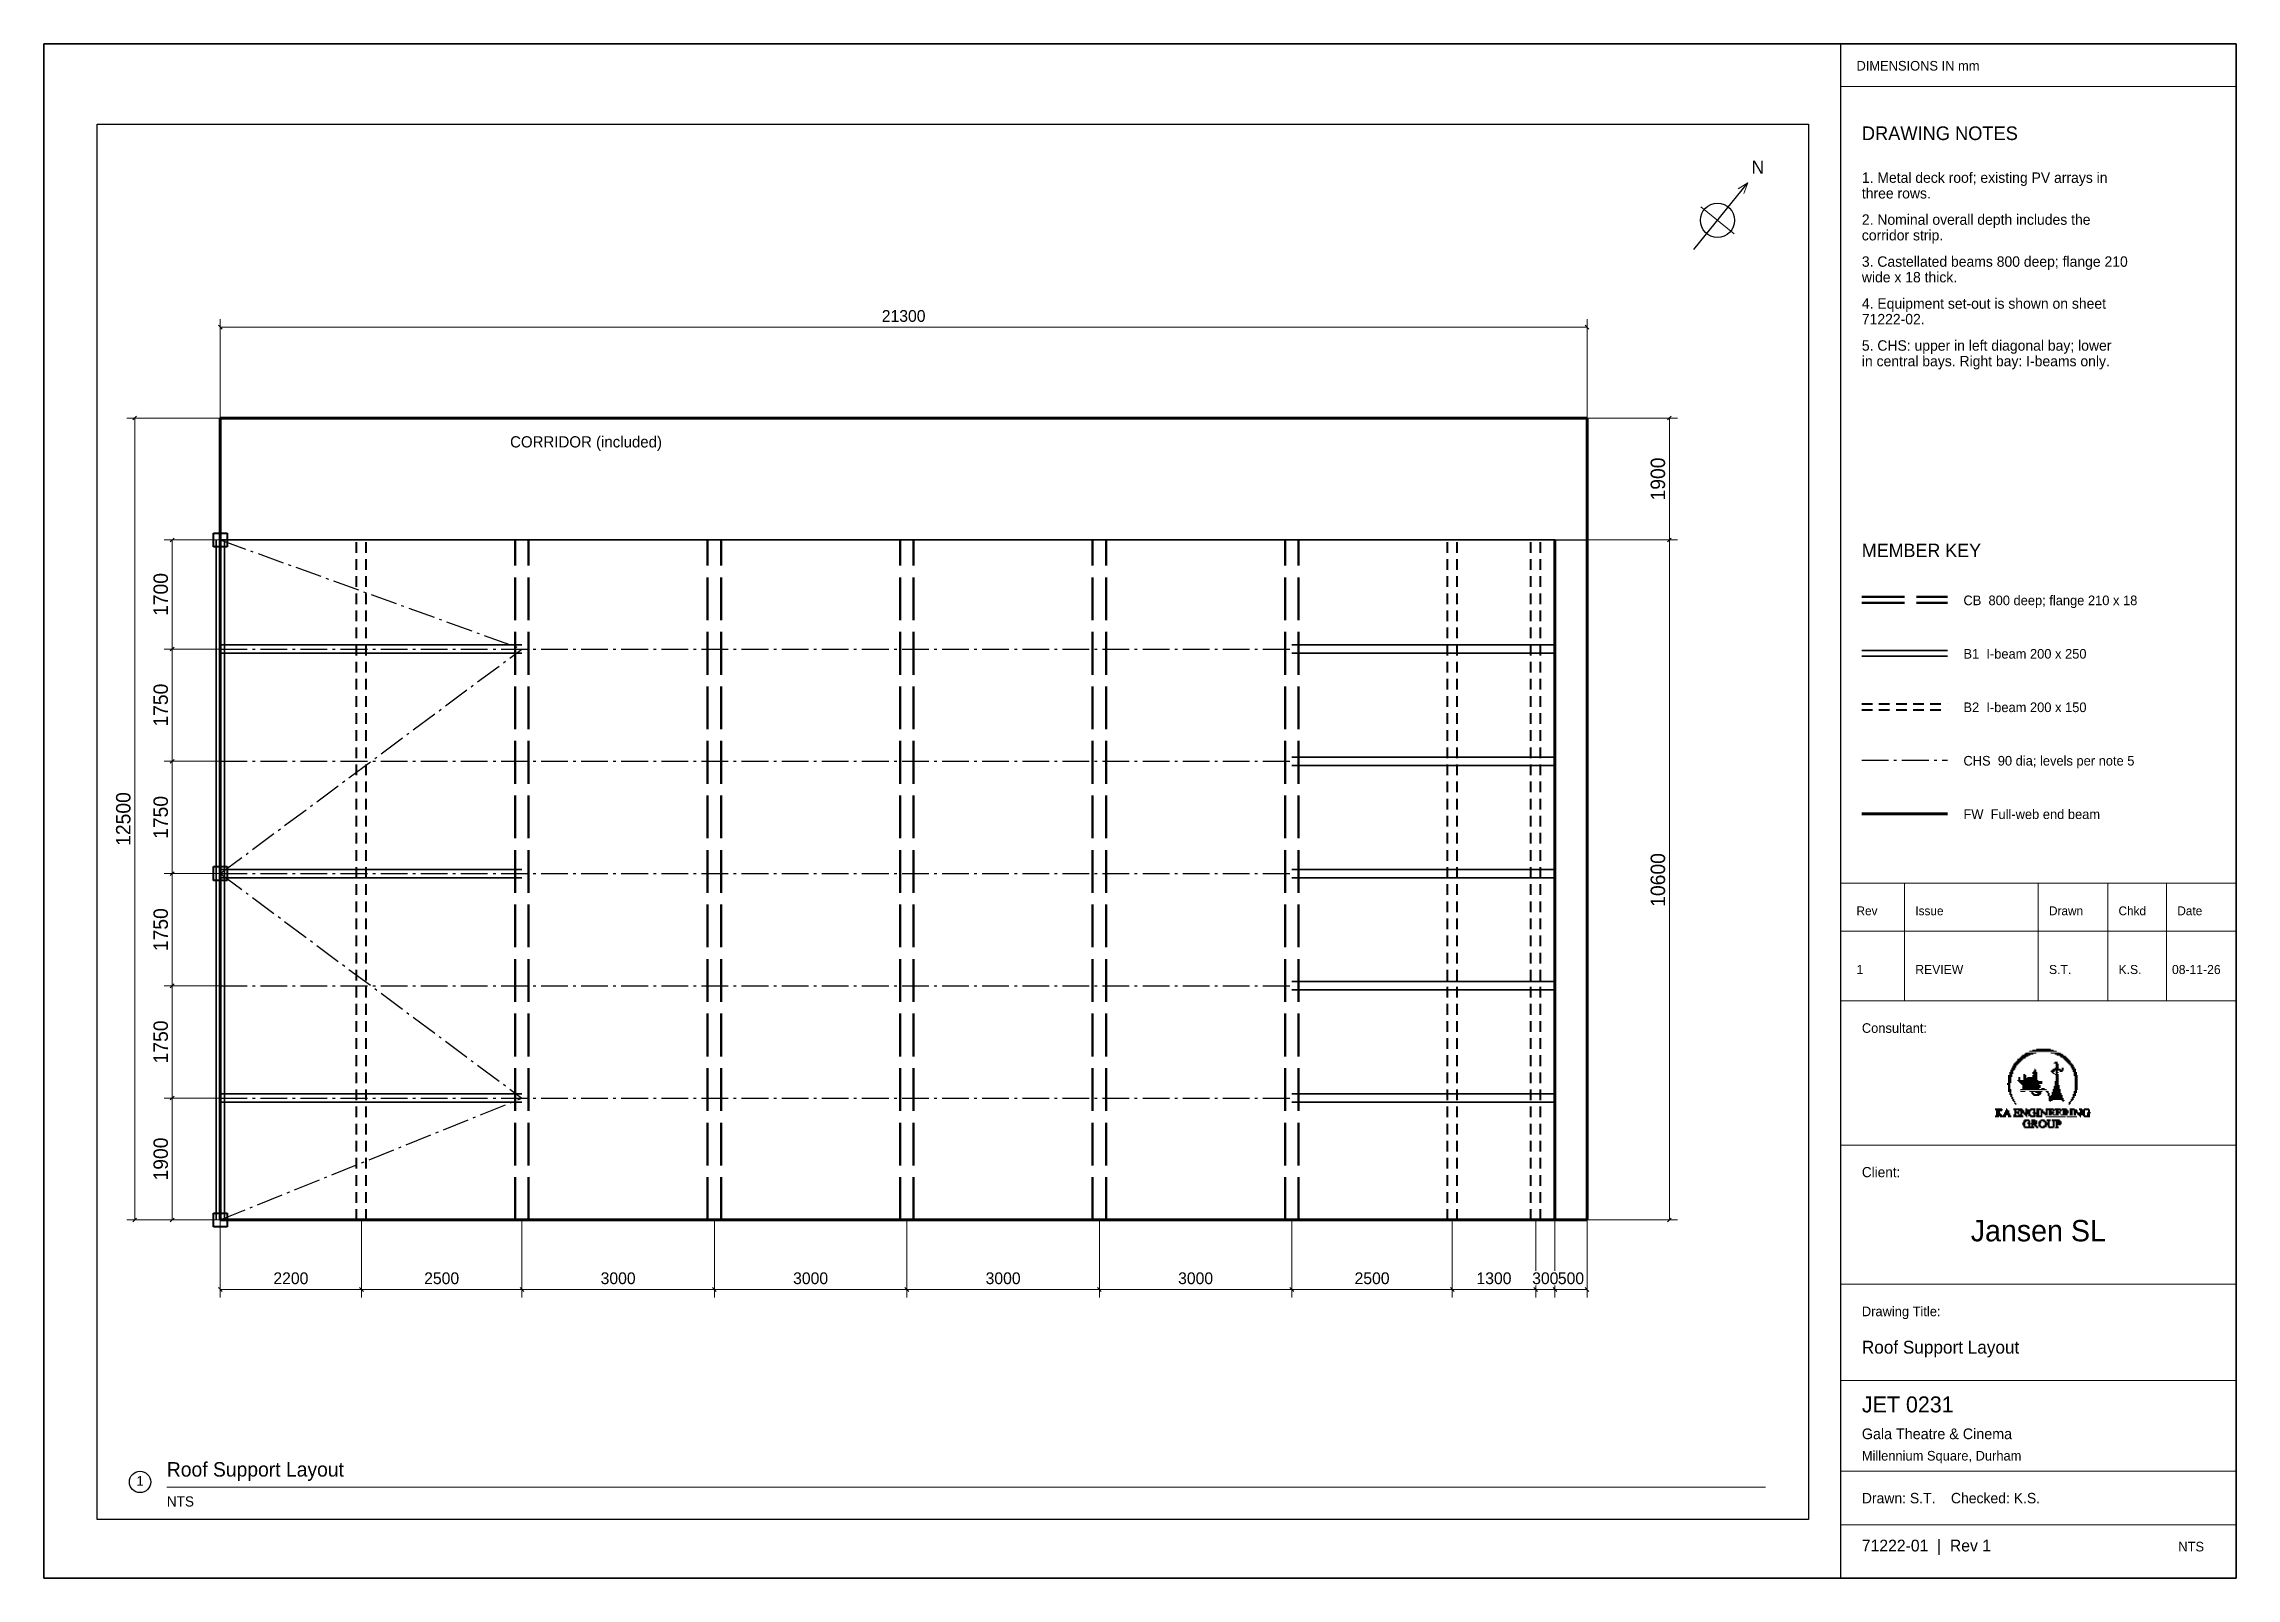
# Model space of a CAD drawing. Header units: millimetres. Extents: x 5 to 1315, y 5 to 292.
# Drawn here: x 5 to 415, y 5 to 292 of the extents above; entities that cross this region are included whole.
import ezdxf
from ezdxf.enums import TextEntityAlignment as Align

# ---------------------------------------------------------------- set-up
doc = ezdxf.new("R2010")
doc.units = ezdxf.units.MM
for name, pattern in [('B2_SHORT_DASH', [3.2, 2, -1.2]), ('CB_LONG_DASH', [10.2, 8, -2.2]), ('CHS_DASH_DOT', [7.5, 5, -1, 0.5, -1])]:
    doc.linetypes.add(name, pattern=pattern)
for name, color, linetype in [('B2_BEAMS', 7, 'Continuous'), ('CASTELLATED', 7, 'Continuous'), ('CHS_BRACES', 7, 'Continuous'), ('DIMENSIONS', 7, 'Continuous'), ('EXISTING', 7, 'Continuous'), ('FRAME', 7, 'Continuous'), ('FULL_WEB', 7, 'Continuous'), ('I_BEAMS', 7, 'Continuous'), ('REFERENCE', 7, 'Continuous'), ('TEXT', 7, 'Continuous')]:
    doc.layers.add(name, color=color, linetype=linetype)

# ---------------------------------------------------------------- blocks, each defined once
blk = doc.blocks.new('SHEET_01')
at = {"layer": 'B2_BEAMS', "color": 7, "linetype": 'B2_SHORT_DASH', "lineweight": 40}
for p, q in [((63.5, 72), (63.5, 199.2)), ((65.3, 72), (65.3, 199.2)), ((267.5, 72), (267.5, 199.2)), ((269.3, 72), (269.3, 199.2)), ((283.1, 72), (283.1, 199.2)), ((284.9, 72), (284.9, 199.2)), ((345, 168.55), (361, 168.55)), ((345, 167.45), (361, 167.45))]:
    blk.add_line(p, q, dxfattribs=at)
at = {"layer": 'CASTELLATED', "color": 7, "linetype": 'CB_LONG_DASH', "lineweight": 50}
for p, q in [((93.14, 72), (93.14, 199.2)), ((95.66, 72), (95.66, 199.2)), ((129.14, 72), (129.14, 199.2)), ((131.66, 72), (131.66, 199.2)), ((165.14, 72), (165.14, 199.2)), ((167.66, 72), (167.66, 199.2)), ((201.14, 72), (201.14, 199.2)), ((203.66, 72), (203.66, 199.2)), ((237.14, 72), (237.14, 199.2)), ((239.66, 72), (239.66, 199.2)), ((345, 188.55), (361, 188.55)), ((345, 187.45), (361, 187.45))]:
    blk.add_line(p, q, dxfattribs=at)
at = {"layer": 'CHS_BRACES', "color": 7, "linetype": 'CHS_DASH_DOT', "lineweight": 30}
for p, q in [((38, 199.2), (94.4, 178.8)), ((38, 178.8), (238.4, 178.8)), ((38, 136.8), (94.4, 178.8)), ((38, 157.8), (238.4, 157.8)), ((345, 158), (361, 158)), ((38, 136.8), (238.4, 136.8)), ((38, 136.8), (94.4, 94.8)), ((38, 115.8), (238.4, 115.8)), ((38, 94.8), (238.4, 94.8)), ((38, 72), (94.4, 94.8))]:
    blk.add_line(p, q, dxfattribs=at)
at = {"layer": 'DIMENSIONS', "color": 7, "linetype": 'Continuous', "lineweight": 13}
for p, q in [((37.65, 239.35), (38.35, 238.65)), ((38, 222), (38, 240.5)), ((38, 239), (293.6, 239)), ((293.25, 239.35), (293.95, 238.65)), ((293.6, 222), (293.6, 240.5)), ((38, 222), (20.5, 222)), ((21.65, 221.65), (22.35, 222.35)), ((22, 222), (22, 72)), ((293.6, 222), (310.5, 222)), ((308.65, 221.65), (309.35, 222.35)), ((309, 199.2), (309, 222)), ((38, 199.2), (27.5, 199.2)), ((28.65, 198.85), (29.35, 199.55)), ((29, 178.8), (29, 199.2)), ((293.6, 199.2), (310.5, 199.2)), ((293.6, 199.2), (310.5, 199.2)), ((308.65, 198.85), (309.35, 199.55)), ((308.65, 198.85), (309.35, 199.55)), ((309, 72), (309, 199.2)), ((38, 178.8), (27.5, 178.8)), ((38, 178.8), (27.5, 178.8)), ((28.65, 178.45), (29.35, 179.15)), ((28.65, 178.45), (29.35, 179.15)), ((29, 157.8), (29, 178.8)), ((38, 157.8), (27.5, 157.8)), ((38, 157.8), (27.5, 157.8)), ((28.65, 157.45), (29.35, 158.15)), ((28.65, 157.45), (29.35, 158.15)), ((29, 136.8), (29, 157.8)), ((38, 136.8), (27.5, 136.8)), ((38, 136.8), (27.5, 136.8)), ((28.65, 136.45), (29.35, 137.15)), ((28.65, 136.45), (29.35, 137.15)), ((29, 115.8), (29, 136.8)), ((38, 115.8), (27.5, 115.8)), ((38, 115.8), (27.5, 115.8)), ((28.65, 115.45), (29.35, 116.15)), ((28.65, 115.45), (29.35, 116.15)), ((29, 94.8), (29, 115.8)), ((38, 94.8), (27.5, 94.8)), ((38, 94.8), (27.5, 94.8)), ((28.65, 94.45), (29.35, 95.15)), ((28.65, 94.45), (29.35, 95.15)), ((29, 72), (29, 94.8)), ((38, 72), (20.5, 72)), ((21.65, 71.65), (22.35, 72.35)), ((38, 72), (27.5, 72)), ((28.65, 71.65), (29.35, 72.35)), ((38, 72), (38, 57.5)), ((64.4, 72), (64.4, 57.5)), ((64.4, 72), (64.4, 57.5)), ((94.4, 72), (94.4, 57.5)), ((94.4, 72), (94.4, 57.5)), ((130.4, 72), (130.4, 57.5)), ((130.4, 72), (130.4, 57.5)), ((166.4, 72), (166.4, 57.5)), ((166.4, 72), (166.4, 57.5)), ((202.4, 72), (202.4, 57.5)), ((202.4, 72), (202.4, 57.5)), ((238.4, 72), (238.4, 57.5)), ((238.4, 72), (238.4, 57.5)), ((268.4, 72), (268.4, 57.5)), ((268.4, 72), (268.4, 57.5)), ((284, 72), (284, 62.48)), ((284, 72), (284, 62.48)), ((287.6, 72), (287.6, 62.48)), ((287.6, 72), (287.6, 62.48)), ((293.6, 72), (310.5, 72)), ((293.6, 72), (293.6, 57.5)), ((308.65, 71.65), (309.35, 72.35)), ((37.65, 59.35), (38.35, 58.65)), ((38, 59), (64.4, 59)), ((64.05, 59.35), (64.75, 58.65)), ((64.05, 59.35), (64.75, 58.65)), ((64.4, 59), (94.4, 59)), ((94.05, 59.35), (94.75, 58.65)), ((94.05, 59.35), (94.75, 58.65)), ((94.4, 59), (130.4, 59)), ((130.05, 59.35), (130.75, 58.65)), ((130.05, 59.35), (130.75, 58.65)), ((130.4, 59), (166.4, 59)), ((166.05, 59.35), (166.75, 58.65)), ((166.05, 59.35), (166.75, 58.65)), ((166.4, 59), (202.4, 59)), ((202.05, 59.35), (202.75, 58.65)), ((202.05, 59.35), (202.75, 58.65)), ((202.4, 59), (238.4, 59)), ((238.05, 59.35), (238.75, 58.65)), ((238.05, 59.35), (238.75, 58.65)), ((238.4, 59), (268.4, 59)), ((268.05, 59.35), (268.75, 58.65)), ((268.05, 59.35), (268.75, 58.65)), ((268.4, 59), (284, 59)), ((283.65, 59.35), (284.35, 58.65)), ((283.65, 59.35), (284.35, 58.65)), ((284, 59.75), (284, 57.5)), ((284, 59.75), (284, 57.5)), ((284, 59), (287.6, 59)), ((287.25, 59.35), (287.95, 58.65)), ((287.25, 59.35), (287.95, 58.65)), ((287.6, 59.75), (287.6, 57.5)), ((287.6, 59.75), (287.6, 57.5)), ((287.6, 59), (293.6, 59)), ((293.25, 59.35), (293.95, 58.65))]:
    blk.add_line(p, q, dxfattribs=at)
at = {"layer": 'EXISTING', "color": 7, "linetype": 'Continuous', "lineweight": 70}
for p, q in [((293.6, 222), (38, 222)), ((38, 222), (38, 72)), ((293.6, 72), (293.6, 222)), ((38, 72), (293.6, 72))]:
    blk.add_line(p, q, dxfattribs=at)
at = {"layer": 'FRAME', "color": 7, "linetype": 'Continuous', "lineweight": 35}
for p, q in [((5, 292), (415, 292)), ((5, 5), (5, 292)), ((415, 292), (415, 5)), ((415, 5), (5, 5))]:
    blk.add_line(p, q, dxfattribs=at)
at = {"layer": 'FRAME', "color": 7, "linetype": 'Continuous', "lineweight": 30}
blk.add_line((341, 292), (341, 5), dxfattribs=at)
at = {"layer": 'FRAME', "color": 7, "linetype": 'Continuous', "lineweight": 18}
blk.add_line((341, 284), (415, 284), dxfattribs=at)
at = {"layer": 'FRAME', "color": 7, "linetype": 'Continuous', "lineweight": 25}
for p, q in [((15, 277), (335, 277)), ((15, 16), (15, 277)), ((335, 277), (335, 16)), ((313.59, 253.56), (323.66, 265.99)), ((335, 16), (15, 16))]:
    blk.add_line(p, q, dxfattribs=at)
at = {"layer": 'FRAME', "color": 7, "linetype": 'Continuous', "lineweight": 20}
for p, q in [((323.66, 265.99), (321.86, 264.88)), ((323.66, 265.99), (322.95, 264)), ((341, 135), (415, 135)), ((341, 126), (415, 126)), ((341, 113), (415, 113)), ((341, 86), (415, 86)), ((341, 60), (415, 60)), ((341, 42), (415, 42)), ((341, 25), (415, 25)), ((341, 15), (415, 15))]:
    blk.add_line(p, q, dxfattribs=at)
at = {"layer": 'FRAME', "color": 7, "linetype": 'Continuous', "lineweight": 15}
for p, q in [((314.89, 261.52), (321.11, 256.48)), ((353, 135), (353, 113)), ((378, 135), (378, 113)), ((391, 135), (391, 113)), ((402, 135), (402, 113)), ((28, 22), (327, 22))]:
    blk.add_line(p, q, dxfattribs=at)
at = {"layer": 'FRAME', "color": 7, "linetype": 'Continuous', "lineweight": 40}
for p, q in [((36.7, 200.5), (39.3, 200.5)), ((36.7, 197.9), (36.7, 200.5)), ((39.3, 197.9), (36.7, 197.9)), ((39.3, 200.5), (39.3, 197.9)), ((36.7, 138.1), (39.3, 138.1)), ((36.7, 135.5), (36.7, 138.1)), ((39.3, 135.5), (36.7, 135.5)), ((39.3, 138.1), (39.3, 135.5)), ((36.7, 73.3), (39.3, 73.3)), ((36.7, 70.7), (36.7, 73.3)), ((39.3, 70.7), (36.7, 70.7)), ((39.3, 73.3), (39.3, 70.7))]:
    blk.add_line(p, q, dxfattribs=at)
at = {"layer": 'FRAME'}
for centre, radius in [((318, 259), 3.2), ((23, 23), 2)]:
    blk.add_circle(centre, radius, dxfattribs=at)
at = {"layer": 'FRAME', "color": 7}
for points in [[(374.63, 102.54), (375.76, 102.54), (374.63, 102.36), (375.76, 102.36)], [(374.82, 102.73), (376.14, 102.73), (374.82, 102.54), (376.14, 102.54)], [(375.01, 102.92), (376.52, 102.92), (375.01, 102.73), (376.52, 102.73)], [(375.38, 103.11), (377.08, 103.11), (375.38, 102.92), (377.08, 102.92)], [(375.57, 103.3), (377.65, 103.3), (375.57, 103.11), (377.65, 103.11)], [(375.95, 103.49), (381.81, 103.49), (375.95, 103.3), (381.81, 103.3)], [(376.33, 103.68), (381.43, 103.68), (376.33, 103.49), (381.43, 103.49)], [(376.89, 103.87), (380.86, 103.87), (376.89, 103.68), (380.86, 103.68)], [(377.65, 104.06), (380.29, 104.06), (377.65, 103.87), (380.29, 103.87)], [(380.29, 103.3), (382.18, 103.3), (380.29, 103.11), (382.18, 103.11)], [(381.05, 103.11), (382.56, 103.11), (381.05, 102.92), (382.56, 102.92)], [(381.43, 102.92), (382.75, 102.92), (381.43, 102.73), (382.75, 102.73)], [(381.99, 102.73), (383.13, 102.73), (381.99, 102.54), (383.13, 102.54)], [(382.18, 102.54), (383.32, 102.54), (382.18, 102.36), (383.32, 102.36)], [(372.36, 99.14), (373.12, 99.14), (372.36, 98.96), (373.12, 98.96)], [(372.36, 98.96), (373.12, 98.96), (372.36, 98.77), (373.12, 98.77)], [(372.36, 98.77), (372.93, 98.77), (372.36, 98.58), (372.93, 98.58)], [(372.36, 98.58), (372.93, 98.58), (372.36, 98.39), (372.93, 98.39)], [(372.55, 99.71), (373.31, 99.71), (372.55, 99.52), (373.31, 99.52)], [(372.55, 99.52), (373.31, 99.52), (372.55, 99.33), (373.31, 99.33)], [(372.55, 99.33), (373.12, 99.33), (372.55, 99.14), (373.12, 99.14)], [(372.74, 100.09), (373.49, 100.09), (372.74, 99.9), (373.49, 99.9)], [(372.74, 99.9), (373.31, 99.9), (372.74, 99.71), (373.31, 99.71)], [(372.93, 100.47), (373.68, 100.47), (372.93, 100.28), (373.68, 100.28)], [(372.93, 100.28), (373.68, 100.28), (372.93, 100.09), (373.68, 100.09)], [(373.12, 100.84), (373.87, 100.84), (373.12, 100.66), (373.87, 100.66)], [(373.12, 100.66), (373.87, 100.66), (373.12, 100.47), (373.87, 100.47)], [(373.31, 101.22), (374.25, 101.22), (373.31, 101.03), (374.25, 101.03)], [(373.31, 101.03), (374.06, 101.03), (373.31, 100.84), (374.06, 100.84)], [(373.49, 101.41), (374.44, 101.41), (373.49, 101.22), (374.44, 101.22)], [(373.68, 101.6), (374.63, 101.6), (373.68, 101.41), (374.63, 101.41)], [(373.87, 101.79), (374.82, 101.79), (373.87, 101.6), (374.82, 101.6)], [(374.06, 102.17), (375.19, 102.17), (374.06, 101.98), (375.19, 101.98)], [(374.06, 101.98), (375.01, 101.98), (374.06, 101.79), (375.01, 101.79)], [(374.25, 98.77), (374.63, 98.77), (374.25, 98.58), (374.63, 98.58)], [(374.25, 98.58), (374.63, 98.58), (374.25, 98.39), (374.63, 98.39)], [(374.44, 102.36), (375.57, 102.36), (374.44, 102.17), (375.57, 102.17)], [(375.19, 99.33), (375.57, 99.33), (375.19, 99.14), (375.57, 99.14)], [(375.19, 99.14), (375.76, 99.14), (375.19, 98.96), (375.76, 98.96)], [(375.19, 98.96), (375.76, 98.96), (375.19, 98.77), (375.76, 98.77)], [(375.19, 98.77), (375.76, 98.77), (375.19, 98.58), (375.76, 98.58)], [(375.19, 98.58), (377.84, 98.58), (375.19, 98.39), (377.84, 98.39)], [(375.95, 98.77), (377.84, 98.77), (375.95, 98.58), (377.84, 98.58)], [(376.89, 99.71), (377.84, 99.71), (376.89, 99.52), (377.84, 99.52)], [(376.89, 99.52), (377.84, 99.52), (376.89, 99.33), (377.84, 99.33)], [(376.89, 99.14), (377.84, 99.14), (376.89, 98.96), (377.84, 98.96)], [(376.89, 98.96), (377.84, 98.96), (376.89, 98.77), (377.84, 98.77)], [(377.08, 99.9), (377.65, 99.9), (377.08, 99.71), (377.65, 99.71)], [(377.08, 99.33), (377.84, 99.33), (377.08, 99.14), (377.84, 99.14)], [(377.27, 100.28), (377.46, 100.28), (377.27, 100.09), (377.46, 100.09)], [(377.27, 100.09), (377.65, 100.09), (377.27, 99.9), (377.65, 99.9)], [(380.29, 99.9), (381.05, 99.9), (380.29, 99.71), (381.05, 99.71)], [(380.48, 100.09), (382.75, 100.09), (380.48, 99.9), (382.75, 99.9)], [(380.48, 99.71), (380.86, 99.71), (380.48, 99.52), (380.86, 99.52)], [(380.67, 100.28), (382.18, 100.28), (380.67, 100.09), (382.18, 100.09)], [(380.67, 99.52), (381.05, 99.52), (380.67, 99.33), (381.05, 99.33)], [(380.86, 101.41), (381.62, 101.41), (380.86, 101.22), (381.62, 101.22)], [(381.05, 101.6), (381.62, 101.6), (381.05, 101.41), (381.62, 101.41)], [(381.05, 100.47), (381.81, 100.47), (381.05, 100.28), (381.81, 100.28)], [(381.05, 99.33), (381.81, 99.33), (381.05, 99.14), (381.81, 99.14)], [(381.24, 101.22), (381.81, 101.22), (381.24, 101.03), (381.81, 101.03)], [(381.24, 101.03), (381.81, 101.03), (381.24, 100.84), (381.81, 100.84)], [(381.24, 100.84), (381.81, 100.84), (381.24, 100.66), (381.81, 100.66)], [(381.24, 100.66), (381.81, 100.66), (381.24, 100.47), (381.81, 100.47)], [(381.24, 99.9), (381.62, 99.9), (381.24, 99.71), (381.62, 99.71)], [(381.24, 99.71), (381.81, 99.71), (381.24, 99.52), (381.81, 99.52)], [(381.24, 99.52), (381.62, 99.52), (381.24, 99.33), (381.62, 99.33)], [(381.24, 99.14), (381.81, 99.14), (381.24, 98.96), (381.81, 98.96)], [(381.24, 98.96), (381.81, 98.96), (381.24, 98.77), (381.81, 98.77)], [(381.24, 98.77), (381.81, 98.77), (381.24, 98.58), (381.81, 98.58)], [(381.24, 98.58), (381.81, 98.58), (381.24, 98.39), (381.81, 98.39)], [(381.99, 99.9), (382.56, 99.9), (381.99, 99.71), (382.56, 99.71)], [(382.37, 100.47), (382.75, 100.47), (382.37, 100.28), (382.75, 100.28)], [(382.37, 100.28), (382.75, 100.28), (382.37, 100.09), (382.75, 100.09)], [(382.56, 102.36), (383.51, 102.36), (382.56, 102.17), (383.51, 102.17)], [(382.75, 102.17), (383.69, 102.17), (382.75, 101.98), (383.69, 101.98)], [(382.94, 101.98), (383.88, 101.98), (382.94, 101.79), (383.88, 101.79)], [(383.13, 101.79), (384.07, 101.79), (383.13, 101.6), (384.07, 101.6)], [(383.32, 101.6), (384.07, 101.6), (383.32, 101.41), (384.07, 101.41)], [(383.51, 101.41), (384.26, 101.41), (383.51, 101.22), (384.26, 101.22)], [(383.69, 101.22), (384.45, 101.22), (383.69, 101.03), (384.45, 101.03)], [(383.88, 101.03), (384.64, 101.03), (383.88, 100.84), (384.64, 100.84)], [(384.07, 100.84), (384.64, 100.84), (384.07, 100.66), (384.64, 100.66)], [(384.07, 100.66), (384.83, 100.66), (384.07, 100.47), (384.83, 100.47)], [(384.26, 100.47), (384.83, 100.47), (384.26, 100.28), (384.83, 100.28)], [(384.26, 100.28), (385.02, 100.28), (384.26, 100.09), (385.02, 100.09)], [(384.45, 100.09), (385.02, 100.09), (384.45, 99.9), (385.02, 99.9)], [(384.45, 99.9), (385.02, 99.9), (384.45, 99.71), (385.02, 99.71)], [(384.64, 99.71), (385.21, 99.71), (384.64, 99.52), (385.21, 99.52)], [(384.64, 99.52), (385.21, 99.52), (384.64, 99.33), (385.21, 99.33)], [(384.64, 99.33), (385.21, 99.33), (384.64, 99.14), (385.21, 99.14)], [(384.64, 99.14), (385.39, 99.14), (384.64, 98.96), (385.39, 98.96)], [(384.83, 98.96), (385.39, 98.96), (384.83, 98.77), (385.39, 98.77)], [(384.83, 98.77), (385.39, 98.77), (384.83, 98.58), (385.39, 98.58)], [(384.83, 98.58), (385.39, 98.58), (384.83, 98.39), (385.39, 98.39)], [(372.17, 97.63), (372.74, 97.63), (372.17, 97.44), (372.74, 97.44)], [(372.17, 97.44), (372.74, 97.44), (372.17, 97.26), (372.74, 97.26)], [(372.36, 98.39), (372.93, 98.39), (372.36, 98.2), (372.93, 98.2)], [(372.36, 98.2), (372.93, 98.2), (372.36, 98.01), (372.93, 98.01)], [(372.36, 98.01), (372.93, 98.01), (372.36, 97.82), (372.93, 97.82)], [(372.36, 97.82), (372.93, 97.82), (372.36, 97.63), (372.93, 97.63)], [(372.36, 97.26), (372.74, 97.26), (372.36, 97.07), (372.74, 97.07)], [(372.36, 97.07), (372.74, 97.07), (372.36, 96.88), (372.74, 96.88)], [(372.36, 96.88), (372.74, 96.88), (372.36, 96.69), (372.74, 96.69)], [(372.36, 96.69), (372.74, 96.69), (372.36, 96.5), (372.74, 96.5)], [(372.36, 96.5), (372.93, 96.5), (372.36, 96.31), (372.93, 96.31)], [(372.36, 96.31), (372.93, 96.31), (372.36, 96.12), (372.93, 96.12)], [(372.36, 96.12), (372.93, 96.12), (372.36, 95.93), (372.93, 95.93)], [(372.55, 95.93), (372.93, 95.93), (372.55, 95.74), (372.93, 95.74)], [(372.55, 95.74), (372.93, 95.74), (372.55, 95.56), (372.93, 95.56)], [(372.55, 95.56), (373.12, 95.56), (372.55, 95.37), (373.12, 95.37)], [(372.74, 95.37), (373.12, 95.37), (372.74, 95.18), (373.12, 95.18)], [(372.74, 95.18), (373.12, 95.18), (372.74, 94.99), (373.12, 94.99)], [(372.93, 94.99), (373.31, 94.99), (372.93, 94.8), (373.31, 94.8)], [(372.93, 94.8), (373.31, 94.8), (372.93, 94.61), (373.31, 94.61)], [(373.12, 94.61), (373.49, 94.61), (373.12, 94.42), (373.49, 94.42)], [(373.12, 94.42), (373.49, 94.42), (373.12, 94.23), (373.49, 94.23)], [(374.06, 98.2), (378.03, 98.2), (374.06, 98.01), (378.03, 98.01)], [(374.25, 98.39), (374.63, 98.39), (374.25, 98.2), (374.63, 98.2)], [(374.25, 98.01), (378.78, 98.01), (374.25, 97.82), (378.78, 97.82)], [(374.44, 97.82), (378.78, 97.82), (374.44, 97.63), (378.78, 97.63)], [(374.44, 96.31), (379.73, 96.31), (374.44, 96.12), (379.73, 96.12)], [(374.63, 97.63), (378.78, 97.63), (374.63, 97.44), (378.78, 97.44)], [(374.63, 96.5), (379.54, 96.5), (374.63, 96.31), (379.54, 96.31)], [(374.63, 96.12), (375.57, 96.12), (374.63, 95.93), (375.57, 95.93)], [(374.82, 97.44), (378.22, 97.44), (374.82, 97.26), (378.22, 97.26)], [(375.01, 97.26), (378.41, 97.26), (375.01, 97.07), (378.41, 97.07)], [(375.01, 97.07), (378.41, 97.07), (375.01, 96.88), (378.41, 96.88)], [(375.01, 96.88), (378.41, 96.88), (375.01, 96.69), (378.41, 96.69)], [(375.01, 96.69), (378.22, 96.69), (375.01, 96.5), (378.22, 96.5)], [(375.19, 98.39), (377.84, 98.39), (375.19, 98.2), (377.84, 98.2)], [(376.33, 96.12), (378.78, 96.12), (376.33, 95.93), (378.78, 95.93)], [(376.71, 95.93), (377.08, 95.93), (376.71, 95.74), (377.08, 95.74)], [(376.71, 95.74), (377.27, 95.74), (376.71, 95.56), (377.27, 95.56)], [(376.89, 95.56), (378.41, 95.56), (376.89, 95.37), (378.41, 95.37)], [(377.08, 95.37), (378.22, 95.37), (377.08, 95.18), (378.22, 95.18)], [(377.46, 95.93), (378.59, 95.93), (377.46, 95.74), (378.59, 95.74)], [(377.84, 95.74), (378.59, 95.74), (377.84, 95.56), (378.59, 95.56)], [(378.59, 96.69), (379.16, 96.69), (378.59, 96.5), (379.16, 96.5)], [(379.35, 96.12), (379.92, 96.12), (379.35, 95.93), (379.92, 95.93)], [(379.54, 95.93), (379.92, 95.93), (379.54, 95.74), (379.92, 95.74)], [(379.73, 95.74), (380.11, 95.74), (379.73, 95.56), (380.11, 95.56)], [(379.73, 95.56), (380.11, 95.56), (379.73, 95.37), (380.11, 95.37)], [(379.73, 95.37), (380.11, 95.37), (379.73, 95.18), (380.11, 95.18)], [(379.92, 95.18), (382.56, 95.18), (379.92, 94.99), (382.56, 94.99)], [(379.92, 94.99), (382.56, 94.99), (379.92, 94.8), (382.56, 94.8)], [(379.92, 94.8), (382.75, 94.8), (379.92, 94.61), (382.75, 94.61)], [(379.92, 94.61), (382.75, 94.61), (379.92, 94.42), (382.75, 94.42)], [(379.92, 94.42), (380.67, 94.42), (379.92, 94.23), (380.67, 94.23)], [(380.29, 95.37), (382.56, 95.37), (380.29, 95.18), (382.56, 95.18)], [(380.48, 95.93), (382.18, 95.93), (380.48, 95.74), (382.18, 95.74)], [(380.48, 95.74), (382.37, 95.74), (380.48, 95.56), (382.37, 95.56)], [(380.48, 95.56), (382.37, 95.56), (380.48, 95.37), (382.37, 95.37)], [(380.67, 96.5), (382.18, 96.5), (380.67, 96.31), (382.18, 96.31)], [(380.67, 96.31), (382.18, 96.31), (380.67, 96.12), (382.18, 96.12)], [(380.67, 96.12), (382.18, 96.12), (380.67, 95.93), (382.18, 95.93)], [(380.86, 97.07), (381.99, 97.07), (380.86, 96.88), (381.99, 96.88)], [(380.86, 96.88), (381.99, 96.88), (380.86, 96.69), (381.99, 96.69)], [(380.86, 96.69), (381.99, 96.69), (380.86, 96.5), (381.99, 96.5)], [(381.05, 98.01), (381.81, 98.01), (381.05, 97.82), (381.81, 97.82)], [(381.05, 97.82), (381.81, 97.82), (381.05, 97.63), (381.81, 97.63)], [(381.05, 97.63), (381.81, 97.63), (381.05, 97.44), (381.81, 97.44)], [(381.05, 97.44), (381.81, 97.44), (381.05, 97.26), (381.81, 97.26)], [(381.05, 97.26), (381.99, 97.26), (381.05, 97.07), (381.99, 97.07)], [(381.24, 98.39), (381.81, 98.39), (381.24, 98.2), (381.81, 98.2)], [(381.24, 98.2), (381.81, 98.2), (381.24, 98.01), (381.81, 98.01)], [(382.37, 94.42), (382.94, 94.42), (382.37, 94.23), (382.94, 94.23)], [(384.07, 94.61), (384.64, 94.61), (384.07, 94.42), (384.64, 94.42)], [(384.07, 94.42), (384.45, 94.42), (384.07, 94.23), (384.45, 94.23)], [(384.26, 94.99), (384.83, 94.99), (384.26, 94.8), (384.83, 94.8)], [(384.26, 94.8), (384.64, 94.8), (384.26, 94.61), (384.64, 94.61)], [(384.45, 95.56), (385.02, 95.56), (384.45, 95.37), (385.02, 95.37)], [(384.45, 95.37), (385.02, 95.37), (384.45, 95.18), (385.02, 95.18)], [(384.45, 95.18), (384.83, 95.18), (384.45, 94.99), (384.83, 94.99)], [(384.64, 96.12), (385.21, 96.12), (384.64, 95.93), (385.21, 95.93)], [(384.64, 95.93), (385.21, 95.93), (384.64, 95.74), (385.21, 95.74)], [(384.64, 95.74), (385.02, 95.74), (384.64, 95.56), (385.02, 95.56)], [(384.83, 98.39), (385.39, 98.39), (384.83, 98.2), (385.39, 98.2)], [(384.83, 98.2), (385.39, 98.2), (384.83, 98.01), (385.39, 98.01)], [(384.83, 98.01), (385.39, 98.01), (384.83, 97.82), (385.39, 97.82)], [(384.83, 97.82), (385.39, 97.82), (384.83, 97.63), (385.39, 97.63)], [(384.83, 97.63), (385.39, 97.63), (384.83, 97.44), (385.39, 97.44)], [(384.83, 97.44), (385.39, 97.44), (384.83, 97.26), (385.39, 97.26)], [(384.83, 97.26), (385.39, 97.26), (384.83, 97.07), (385.39, 97.07)], [(384.83, 97.07), (385.39, 97.07), (384.83, 96.88), (385.39, 96.88)], [(384.83, 96.88), (385.39, 96.88), (384.83, 96.69), (385.39, 96.69)], [(384.83, 96.69), (385.39, 96.69), (384.83, 96.5), (385.39, 96.5)], [(384.83, 96.5), (385.39, 96.5), (384.83, 96.31), (385.39, 96.31)], [(384.83, 96.31), (385.21, 96.31), (384.83, 96.12), (385.21, 96.12)], [(369.91, 92.91), (371.23, 92.91), (369.91, 92.72), (371.23, 92.72)], [(369.91, 92.72), (371.42, 92.72), (369.91, 92.53), (371.42, 92.53)], [(369.91, 91.59), (371.98, 91.59), (369.91, 91.4), (371.98, 91.4)], [(369.91, 91.4), (370.66, 91.4), (369.91, 91.21), (370.66, 91.21)], [(370.09, 92.53), (371.23, 92.53), (370.09, 92.34), (371.23, 92.34)], [(370.09, 92.34), (370.85, 92.34), (370.09, 92.16), (370.85, 92.16)], [(370.09, 92.16), (370.85, 92.16), (370.09, 91.97), (370.85, 91.97)], [(370.09, 91.97), (371.04, 91.97), (370.09, 91.78), (371.04, 91.78)], [(370.09, 91.78), (371.23, 91.78), (370.09, 91.59), (371.23, 91.59)], [(370.85, 91.4), (371.98, 91.4), (370.85, 91.21), (371.98, 91.21)], [(371.42, 91.78), (372.74, 91.78), (371.42, 91.59), (372.74, 91.59)], [(371.61, 92.16), (372.55, 92.16), (371.61, 91.97), (372.55, 91.97)], [(371.61, 91.97), (372.74, 91.97), (371.61, 91.78), (372.74, 91.78)], [(371.79, 92.53), (372.55, 92.53), (371.79, 92.34), (372.55, 92.34)], [(371.79, 92.34), (372.55, 92.34), (371.79, 92.16), (372.55, 92.16)], [(371.98, 92.91), (372.17, 92.91), (371.98, 92.72), (372.17, 92.72)], [(371.98, 92.72), (372.36, 92.72), (371.98, 92.53), (372.36, 92.53)], [(372.36, 91.59), (372.93, 91.59), (372.36, 91.4), (372.93, 91.4)], [(372.36, 91.4), (372.93, 91.4), (372.36, 91.21), (372.93, 91.21)], [(373.31, 94.23), (373.68, 94.23), (373.31, 94.04), (373.68, 94.04)], [(373.31, 92.91), (375.01, 92.91), (373.31, 92.72), (375.01, 92.72)], [(373.31, 92.72), (375.19, 92.72), (373.31, 92.53), (375.19, 92.53)], [(373.31, 91.78), (373.87, 91.78), (373.31, 91.59), (373.87, 91.59)], [(373.31, 91.59), (375.19, 91.59), (373.31, 91.4), (375.19, 91.4)], [(373.31, 91.4), (375.19, 91.4), (373.31, 91.21), (375.19, 91.21)], [(373.49, 94.04), (373.68, 94.04), (373.49, 93.86), (373.68, 93.86)], [(373.49, 93.86), (373.87, 93.86), (373.49, 93.67), (373.87, 93.67)], [(373.49, 92.53), (373.87, 92.53), (373.49, 92.34), (373.87, 92.34)], [(373.49, 92.34), (374.44, 92.34), (373.49, 92.16), (374.44, 92.16)], [(373.49, 92.16), (374.44, 92.16), (373.49, 91.97), (374.44, 91.97)], [(373.49, 91.97), (373.87, 91.97), (373.49, 91.78), (373.87, 91.78)], [(373.68, 93.67), (373.87, 93.67), (373.68, 93.48), (373.87, 93.48)], [(374.06, 91.97), (374.44, 91.97), (374.06, 91.78), (374.44, 91.78)], [(374.25, 92.53), (375.38, 92.53), (374.25, 92.34), (375.38, 92.34)], [(374.25, 91.78), (375.01, 91.78), (374.25, 91.59), (375.01, 91.59)], [(374.63, 92.34), (375.38, 92.34), (374.63, 92.16), (375.38, 92.16)], [(374.63, 92.16), (376.52, 92.16), (374.63, 91.97), (376.52, 91.97)], [(374.63, 91.97), (375.01, 91.97), (374.63, 91.78), (375.01, 91.78)], [(375.01, 90.27), (375.57, 90.27), (375.01, 90.08), (375.57, 90.08)], [(375.19, 91.97), (376.52, 91.97), (375.19, 91.78), (376.52, 91.78)], [(375.19, 90.64), (376.52, 90.64), (375.19, 90.46), (376.52, 90.46)], [(375.19, 90.46), (375.76, 90.46), (375.19, 90.27), (375.76, 90.27)], [(375.38, 91.78), (375.95, 91.78), (375.38, 91.59), (375.95, 91.59)], [(375.38, 90.83), (376.33, 90.83), (375.38, 90.64), (376.33, 90.64)], [(375.57, 92.91), (375.95, 92.91), (375.57, 92.72), (375.95, 92.72)], [(375.57, 92.72), (377.46, 92.72), (375.57, 92.53), (377.46, 92.53)], [(375.57, 92.53), (376.71, 92.53), (375.57, 92.34), (376.71, 92.34)], [(375.57, 92.34), (376.52, 92.34), (375.57, 92.16), (376.52, 92.16)], [(375.57, 91.59), (375.95, 91.59), (375.57, 91.4), (375.95, 91.4)], [(375.76, 91.4), (375.95, 91.4), (375.76, 91.21), (375.95, 91.21)], [(375.95, 90.27), (376.52, 90.27), (375.95, 90.08), (376.52, 90.08)], [(376.14, 91.78), (376.71, 91.78), (376.14, 91.59), (376.71, 91.59)], [(376.14, 91.59), (378.78, 91.59), (376.14, 91.4), (378.78, 91.4)], [(376.14, 90.46), (376.52, 90.46), (376.14, 90.27), (376.52, 90.27)], [(376.52, 92.91), (377.46, 92.91), (376.52, 92.72), (377.46, 92.72)], [(376.52, 91.4), (377.46, 91.4), (376.52, 91.21), (377.46, 91.21)], [(376.71, 90.83), (377.46, 90.83), (376.71, 90.64), (377.46, 90.64)], [(376.71, 90.64), (377.84, 90.64), (376.71, 90.46), (377.84, 90.46)], [(376.71, 90.46), (377.84, 90.46), (376.71, 90.27), (377.84, 90.27)], [(376.71, 90.27), (377.84, 90.27), (376.71, 90.08), (377.84, 90.08)], [(376.89, 92.16), (378.22, 92.16), (376.89, 91.97), (378.22, 91.97)], [(377.08, 92.53), (377.46, 92.53), (377.08, 92.34), (377.46, 92.34)], [(377.08, 92.34), (377.46, 92.34), (377.08, 92.16), (377.46, 92.16)], [(377.08, 91.97), (378.22, 91.97), (377.08, 91.78), (378.22, 91.78)], [(377.08, 91.78), (377.46, 91.78), (377.08, 91.59), (377.46, 91.59)], [(377.65, 92.91), (378.59, 92.91), (377.65, 92.72), (378.59, 92.72)], [(377.65, 92.72), (378.97, 92.72), (377.65, 92.53), (378.97, 92.53)], [(377.65, 92.53), (378.22, 92.53), (377.65, 92.34), (378.22, 92.34)], [(377.65, 92.34), (378.22, 92.34), (377.65, 92.16), (378.22, 92.16)], [(377.65, 91.78), (378.22, 91.78), (377.65, 91.59), (378.22, 91.59)], [(377.65, 91.4), (378.78, 91.4), (377.65, 91.21), (378.78, 91.21)], [(378.03, 90.46), (378.59, 90.46), (378.03, 90.27), (378.59, 90.27)], [(378.03, 90.27), (378.59, 90.27), (378.03, 90.08), (378.59, 90.08)], [(378.22, 90.64), (379.35, 90.64), (378.22, 90.46), (379.35, 90.46)], [(378.41, 92.53), (378.97, 92.53), (378.41, 92.34), (378.97, 92.34)], [(378.41, 92.34), (379.16, 92.34), (378.41, 92.16), (379.16, 92.16)], [(378.41, 92.16), (379.73, 92.16), (378.41, 91.97), (379.73, 91.97)], [(378.41, 91.97), (378.78, 91.97), (378.41, 91.78), (378.78, 91.78)], [(378.41, 91.78), (378.78, 91.78), (378.41, 91.59), (378.78, 91.59)], [(378.41, 90.83), (379.16, 90.83), (378.41, 90.64), (379.16, 90.64)], [(378.97, 91.97), (379.73, 91.97), (378.97, 91.78), (379.73, 91.78)], [(378.97, 90.46), (379.54, 90.46), (378.97, 90.27), (379.54, 90.27)], [(379.16, 91.78), (379.73, 91.78), (379.16, 91.59), (379.73, 91.59)], [(379.16, 91.59), (385.21, 91.59), (379.16, 91.4), (385.21, 91.4)], [(379.16, 90.27), (380.11, 90.27), (379.16, 90.08), (380.11, 90.08)], [(379.35, 92.91), (380.86, 92.91), (379.35, 92.72), (380.86, 92.72)], [(379.35, 92.72), (383.51, 92.72), (379.35, 92.53), (383.51, 92.53)], [(379.35, 92.53), (379.73, 92.53), (379.35, 92.34), (379.73, 92.34)], [(379.35, 92.34), (379.73, 92.34), (379.35, 92.16), (379.73, 92.16)], [(379.35, 91.4), (383.13, 91.4), (379.35, 91.21), (383.13, 91.21)], [(379.54, 90.83), (380.29, 90.83), (379.54, 90.64), (380.29, 90.64)], [(379.54, 90.64), (380.29, 90.64), (379.54, 90.46), (380.29, 90.46)], [(379.73, 90.46), (380.11, 90.46), (379.73, 90.27), (380.11, 90.27)], [(379.92, 92.53), (380.48, 92.53), (379.92, 92.34), (380.48, 92.34)], [(379.92, 92.34), (380.86, 92.34), (379.92, 92.16), (380.86, 92.16)], [(379.92, 92.16), (381.05, 92.16), (379.92, 91.97), (381.05, 91.97)], [(379.92, 91.97), (380.86, 91.97), (379.92, 91.78), (380.86, 91.78)], [(379.92, 91.78), (380.48, 91.78), (379.92, 91.59), (380.48, 91.59)], [(380.11, 94.23), (380.29, 94.23), (380.11, 94.04), (380.29, 94.04)], [(380.48, 90.83), (381.99, 90.83), (380.48, 90.64), (381.99, 90.64)], [(380.48, 90.64), (382.18, 90.64), (380.48, 90.46), (382.18, 90.46)], [(380.67, 92.53), (381.05, 92.53), (380.67, 92.34), (381.05, 92.34)], [(380.67, 91.78), (381.81, 91.78), (380.67, 91.59), (381.81, 91.59)], [(380.67, 90.46), (381.05, 90.46), (380.67, 90.27), (381.05, 90.27)], [(380.67, 90.27), (381.05, 90.27), (380.67, 90.08), (381.05, 90.08)], [(381.05, 92.91), (382.18, 92.91), (381.05, 92.72), (382.18, 92.72)], [(381.24, 92.53), (381.81, 92.53), (381.24, 92.34), (381.81, 92.34)], [(381.24, 92.34), (382.18, 92.34), (381.24, 92.16), (382.18, 92.16)], [(381.24, 92.16), (382.18, 92.16), (381.24, 91.97), (382.18, 91.97)], [(381.24, 91.97), (381.81, 91.97), (381.24, 91.78), (381.81, 91.78)], [(381.24, 90.46), (382.37, 90.46), (381.24, 90.27), (382.37, 90.27)], [(381.24, 90.27), (382.37, 90.27), (381.24, 90.08), (382.37, 90.08)], [(381.99, 92.53), (382.37, 92.53), (381.99, 92.34), (382.37, 92.34)], [(381.99, 91.97), (382.18, 91.97), (381.99, 91.78), (382.18, 91.78)], [(382.18, 91.78), (383.51, 91.78), (382.18, 91.59), (383.51, 91.59)], [(382.37, 92.91), (383.32, 92.91), (382.37, 92.72), (383.32, 92.72)], [(382.56, 94.23), (382.75, 94.23), (382.56, 94.04), (382.75, 94.04)], [(382.56, 92.53), (383.69, 92.53), (382.56, 92.34), (383.69, 92.34)], [(382.56, 92.34), (383.69, 92.34), (382.56, 92.16), (383.69, 92.16)], [(382.56, 92.16), (383.69, 92.16), (382.56, 91.97), (383.69, 91.97)], [(382.56, 91.97), (383.51, 91.97), (382.56, 91.78), (383.51, 91.78)], [(383.32, 91.4), (385.21, 91.4), (383.32, 91.21), (385.21, 91.21)], [(383.69, 94.04), (384.07, 94.04), (383.69, 93.86), (384.07, 93.86)], [(383.69, 93.86), (384.07, 93.86), (383.69, 93.67), (384.07, 93.67)], [(383.69, 93.67), (383.88, 93.67), (383.69, 93.48), (383.88, 93.48)], [(383.88, 94.23), (384.26, 94.23), (383.88, 94.04), (384.26, 94.04)], [(383.88, 92.91), (384.83, 92.91), (383.88, 92.72), (384.83, 92.72)], [(383.88, 92.72), (385.21, 92.72), (383.88, 92.53), (385.21, 92.53)], [(383.88, 92.53), (384.45, 92.53), (383.88, 92.34), (384.45, 92.34)], [(383.88, 92.34), (384.45, 92.34), (383.88, 92.16), (384.45, 92.16)], [(383.88, 92.16), (384.45, 92.16), (383.88, 91.97), (384.45, 91.97)], [(383.88, 91.97), (384.45, 91.97), (383.88, 91.78), (384.45, 91.78)], [(383.88, 91.78), (384.45, 91.78), (383.88, 91.59), (384.45, 91.59)], [(384.64, 92.53), (385.39, 92.53), (384.64, 92.34), (385.39, 92.34)], [(384.64, 92.34), (385.39, 92.34), (384.64, 92.16), (385.39, 92.16)], [(384.64, 92.16), (386.72, 92.16), (384.64, 91.97), (386.72, 91.97)], [(384.64, 91.97), (385.02, 91.97), (384.64, 91.78), (385.02, 91.78)], [(384.64, 91.78), (385.02, 91.78), (384.64, 91.59), (385.02, 91.59)], [(385.21, 91.97), (386.72, 91.97), (385.21, 91.78), (386.72, 91.78)], [(385.39, 91.78), (386.72, 91.78), (385.39, 91.59), (386.72, 91.59)], [(385.58, 92.91), (386.15, 92.91), (385.58, 92.72), (386.15, 92.72)], [(385.58, 92.72), (387.66, 92.72), (385.58, 92.53), (387.66, 92.53)], [(385.58, 91.59), (385.96, 91.59), (385.58, 91.4), (385.96, 91.4)], [(385.77, 92.53), (386.72, 92.53), (385.77, 92.34), (386.72, 92.34)], [(385.77, 92.34), (386.72, 92.34), (385.77, 92.16), (386.72, 92.16)], [(385.77, 91.4), (385.96, 91.4), (385.77, 91.21), (385.96, 91.21)], [(386.34, 91.59), (387.66, 91.59), (386.34, 91.4), (387.66, 91.4)], [(386.53, 92.91), (387.47, 92.91), (386.53, 92.72), (387.47, 92.72)], [(386.53, 91.4), (387.66, 91.4), (386.53, 91.21), (387.66, 91.21)], [(387.09, 92.16), (387.85, 92.16), (387.09, 91.97), (387.85, 91.97)], [(387.09, 91.97), (387.66, 91.97), (387.09, 91.78), (387.66, 91.78)], [(387.09, 91.78), (387.66, 91.78), (387.09, 91.59), (387.66, 91.59)], [(387.28, 92.53), (387.66, 92.53), (387.28, 92.34), (387.66, 92.34)], [(387.28, 92.34), (387.66, 92.34), (387.28, 92.16), (387.66, 92.16)], [(375.01, 90.08), (375.57, 90.08), (375.01, 89.89), (375.57, 89.89)], [(375.01, 89.89), (375.57, 89.89), (375.01, 89.7), (375.57, 89.7)], [(375.19, 89.7), (375.57, 89.7), (375.19, 89.51), (375.57, 89.51)], [(375.19, 89.51), (377.27, 89.51), (375.19, 89.32), (377.27, 89.32)], [(375.38, 89.32), (377.27, 89.32), (375.38, 89.13), (377.27, 89.13)], [(375.95, 90.08), (377.84, 90.08), (375.95, 89.89), (377.84, 89.89)], [(376.14, 89.89), (376.52, 89.89), (376.14, 89.7), (376.52, 89.7)], [(376.14, 89.7), (376.52, 89.7), (376.14, 89.51), (376.52, 89.51)], [(376.71, 89.89), (377.65, 89.89), (376.71, 89.7), (377.65, 89.7)], [(376.71, 89.7), (377.08, 89.7), (376.71, 89.51), (377.08, 89.51)], [(377.27, 89.7), (377.84, 89.7), (377.27, 89.51), (377.84, 89.51)], [(377.46, 89.51), (378.03, 89.51), (377.46, 89.32), (378.03, 89.32)], [(377.65, 89.32), (378.03, 89.32), (377.65, 89.13), (378.03, 89.13)], [(378.03, 90.08), (378.41, 90.08), (378.03, 89.89), (378.41, 89.89)], [(378.03, 89.89), (378.41, 89.89), (378.03, 89.7), (378.41, 89.7)], [(378.03, 89.7), (378.59, 89.7), (378.03, 89.51), (378.59, 89.51)], [(378.22, 89.51), (379.54, 89.51), (378.22, 89.32), (379.54, 89.32)], [(378.41, 89.32), (379.16, 89.32), (378.41, 89.13), (379.16, 89.13)], [(378.97, 89.7), (379.54, 89.7), (378.97, 89.51), (379.54, 89.51)], [(379.16, 90.08), (380.11, 90.08), (379.16, 89.89), (380.11, 89.89)], [(379.16, 89.89), (380.11, 89.89), (379.16, 89.7), (380.11, 89.7)], [(379.73, 89.7), (380.11, 89.7), (379.73, 89.51), (380.11, 89.51)], [(379.73, 89.51), (381.05, 89.51), (379.73, 89.32), (381.05, 89.32)], [(379.92, 89.32), (380.86, 89.32), (379.92, 89.13), (380.86, 89.13)], [(380.67, 90.08), (381.05, 90.08), (380.67, 89.89), (381.05, 89.89)], [(380.67, 89.89), (381.05, 89.89), (380.67, 89.7), (381.05, 89.7)], [(380.67, 89.7), (381.05, 89.7), (380.67, 89.51), (381.05, 89.51)], [(381.05, 89.32), (381.81, 89.32), (381.05, 89.13), (381.81, 89.13)], [(381.24, 90.08), (382.37, 90.08), (381.24, 89.89), (382.37, 89.89)], [(381.24, 89.89), (382.18, 89.89), (381.24, 89.7), (382.18, 89.7)], [(381.24, 89.7), (381.62, 89.7), (381.24, 89.51), (381.62, 89.51)], [(381.24, 89.51), (381.81, 89.51), (381.24, 89.32), (381.81, 89.32)]]:
    blk.add_solid(points, dxfattribs=at)
at = {"layer": 'FULL_WEB', "color": 7, "linetype": 'Continuous', "lineweight": 80}
for p, q in [((287.6, 72), (287.6, 199.2)), ((345, 148), (361, 148))]:
    blk.add_line(p, q, dxfattribs=at)
at = {"layer": 'I_BEAMS', "color": 7, "linetype": 'Continuous', "lineweight": 35}
for p, q in [((37.22, 72), (37.22, 199.2)), ((38, 199.2), (287.6, 199.2)), ((38.78, 72), (38.78, 199.2)), ((38, 179.58), (94.4, 179.58)), ((38, 178.02), (94.4, 178.02)), ((238.4, 179.58), (287.6, 179.58)), ((238.4, 178.02), (287.6, 178.02)), ((345, 178.55), (361, 178.55)), ((345, 177.45), (361, 177.45)), ((238.4, 158.58), (287.6, 158.58)), ((238.4, 157.02), (287.6, 157.02)), ((38, 137.58), (94.4, 137.58)), ((38, 136.02), (94.4, 136.02)), ((238.4, 137.58), (287.6, 137.58)), ((238.4, 136.02), (287.6, 136.02)), ((238.4, 116.58), (287.6, 116.58)), ((238.4, 115.02), (287.6, 115.02)), ((38, 95.58), (94.4, 95.58)), ((238.4, 95.58), (287.6, 95.58)), ((38, 94.02), (94.4, 94.02)), ((238.4, 94.02), (287.6, 94.02)), ((38, 72), (287.6, 72))]:
    blk.add_line(p, q, dxfattribs=at)
at = {"layer": 'REFERENCE', "color": 7, "linetype": 'Continuous', "lineweight": 30}
blk.add_line((38, 199.2), (293.6, 199.2), dxfattribs=at)
at = {"layer": 'TEXT'}
for s, height, p in [('DIMENSIONS IN mm', 1.8, (344, 287)), ('DRAWING NOTES', 2.55, (345, 274)), ('1. Metal deck roof; existing PV arrays in', 1.95, (345, 266)), ('three rows.', 1.95, (345, 263.07)), ('2. Nominal overall depth includes the', 1.95, (345, 258.15)), ('corridor strip.', 1.95, (345, 255.23)), ('3. Castellated beams 800 deep; flange 210', 1.95, (345, 250.3)), ('wide x 18 thick.', 1.95, (345, 247.38)), ('4. Equipment set-out is shown on sheet', 1.95, (345, 242.45)), ('71222-02.', 1.95, (345, 239.53)), ('5. CHS: upper in left diagonal bay; lower', 1.95, (345, 234.6)), ('in central bays. Right bay: I-beams only.', 1.95, (345, 231.68)), ('MEMBER KEY', 2.5, (345, 196)), ('CB  800 deep; flange 210 x 18', 1.8, (364, 187)), ('B1  I-beam 200 x 250', 1.8, (364, 177)), ('B2  I-beam 200 x 150', 1.8, (364, 167)), ('CHS  90 dia; levels per note 5', 1.8, (364, 157)), ('FW  Full-web end beam', 1.8, (364, 147)), ('Rev', 1.65, (344, 129)), ('Issue', 1.65, (355, 129)), ('Drawn', 1.65, (380, 129)), ('Chkd', 1.65, (393, 129)), ('Date', 1.65, (404, 129)), ('1', 1.7, (344, 118)), ('REVIEW', 1.7, (355, 118)), ('S.T.', 1.7, (380, 118)), ('K.S.', 1.7, (393, 118)), ('08-11-26', 1.7, (403, 118)), ('Consultant:', 1.8, (345, 107)), ('Client:', 1.9, (345, 80)), ('Drawing Title:', 1.8, (345, 54)), ('Roof Support Layout', 2.4, (345, 47)), ('JET 0231', 3, (345, 36)), ('Gala Theatre & Cinema', 2, (345, 31)), ('Millennium Square, Durham', 1.8, (345, 27)), ('Roof Support Layout', 2.7, (28, 24)), ('Drawn: S.T.    Checked: K.S.', 1.95, (345, 19)), ('NTS', 1.9, (28, 18.4)), ('71222-01  |  Rev 1', 2.2, (345, 10))]:
    blk.add_text(s, height=height, dxfattribs=at).set_placement(p)
for s, height, p in [('N', 2.4, (325.55, 267.73)), ('21300', 2.2, (165.8, 240)), ('CORRIDOR (included)', 2.1, (106.4, 216.5)), ('Jansen SL', 4, (378, 68)), ('2200', 2.2, (51.2, 60)), ('2500', 2.2, (79.4, 60)), ('3000', 2.2, (112.4, 60)), ('3000', 2.2, (148.4, 60)), ('3000', 2.2, (184.4, 60)), ('3000', 2.2, (220.4, 60)), ('2500', 2.2, (253.4, 60)), ('1300', 2.2, (276.2, 60)), ('300', 2.2, (285.8, 60)), ('500', 2.2, (290.6, 60)), ('1', 1.8, (23, 22.3))]:
    blk.add_text(s, height=height, dxfattribs=at).set_placement(p, align=Align.CENTER)
for s, p in [('1900', (308.2, 210.6)), ('1700', (28.2, 189)), ('1750', (28.2, 168.3)), ('12500', (21.2, 147)), ('1750', (28.2, 147.3)), ('10600', (308.2, 135.6)), ('1750', (28.2, 126.3)), ('1750', (28.2, 105.3)), ('1900', (28.2, 83.4))]:
    blk.add_text(s, height=2.7, rotation=90, dxfattribs=at).set_placement(p, align=Align.CENTER)
blk.add_text('NTS', height=1.8, dxfattribs=at).set_placement((409, 10), align=Align.RIGHT)

msp = doc.modelspace()

# ---------------------------------------------------------------- block references
msp.add_blockref('SHEET_01', (0, 0))

doc.saveas('drawing.dxf')
